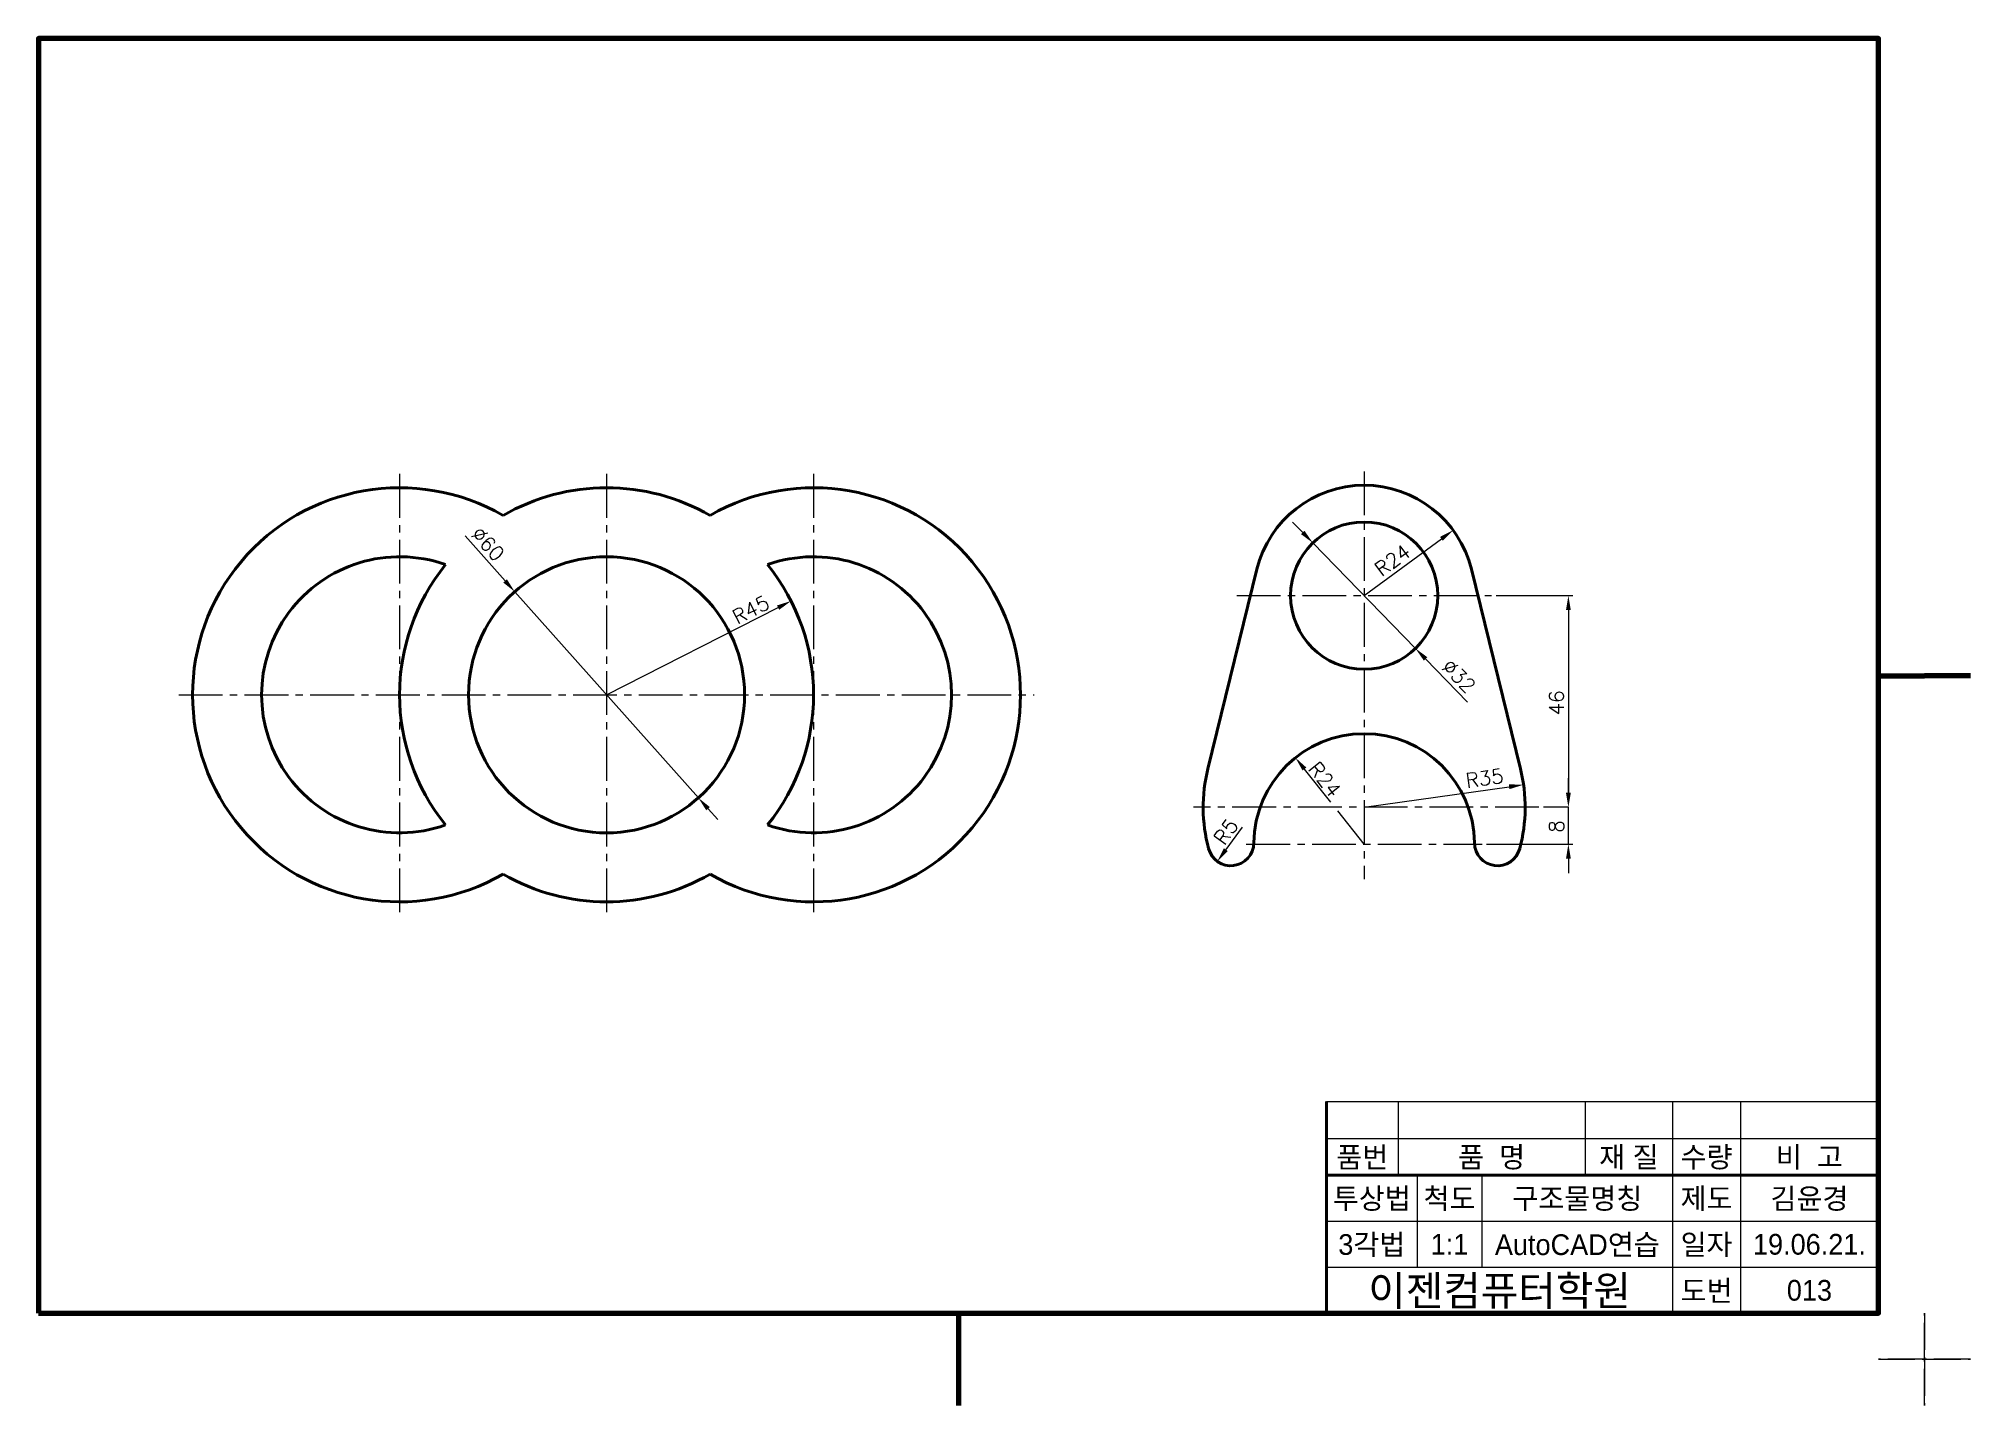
# Model space of a CAD drawing. Header units: millimetres. Extents: x 0 to 4210, y 0 to 2980.
# Drawn here: x 850 to 1270, y 287 to 584 of the extents above; entities that cross this region are included whole.
import ezdxf
from ezdxf.enums import TextEntityAlignment as Align

# ---------------------------------------------------------------- set-up
doc = ezdxf.new("R2010")
doc.units = ezdxf.units.MM
doc.linetypes.add('CENTER2', pattern=[28.575, 19.05, -3.175, 3.175, -3.175])
doc.linetypes.add('PHANTOM2', pattern=[31.75, 15.875, -3.175, 3.175, -3.175, 3.175, -3.175])
for name, color, linetype, lineweight in [('가는선', 1, 'Continuous', 13), ('구분선', 1, 'PHANTOM2', 13), ('문자', 2, 'Continuous', 20), ('외곽선', 4, 'Continuous', 70), ('외형선', 3, 'Continuous', 40), ('중심선', 1, 'CENTER2', 13), ('치수선', 1, 'Continuous', 13)]:
    doc.layers.add(name, color=color, linetype=linetype, lineweight=lineweight)
doc.styles.get("Standard").update_dxf_attribs({"font": 'romans.shx'})
doc.styles.add('한글', font='')
doc.styles.get('한글').set_extended_font_data('Gulim')

msp = doc.modelspace()

# ---------------------------------------------------------------- texts
at = {"layer": '문자', "ltscale": 0.5}
for s, rotation, p in [('∅60', 311.7131, (943.82, 476.19)), ('R24', 36.3031, (1141.96, 466.96)), ('R45', 26.9435, (1001.89, 456.64)), ('∅32', 314.1924, (1154.84, 447.27)), ('46', 90, (1181.6, 436.96)), ('R24', 308.501, (1125.86, 425.24)), ('R35', 8.0766, (1160.53, 421.15)), ('R5', 54.2056, (1107.82, 408.51)), ('8', 90, (1181.6, 411.46))]:
    msp.add_text(s, height=3.15, rotation=rotation, dxfattribs=at).set_placement(p)
at = {"layer": '문자', "ltscale": 0.5, "style": '한글'}
for s, height, p in [('품번', 4.5, (1137.79, 341)), ('품  명', 4.5, (1165.9, 341)), ('재 질', 4.5, (1195.75, 341)), ('수량', 4.5, (1212.64, 341)), ('비  고', 4.5, (1235.01, 341)), ('투상법', 4.5, (1139.86, 332)), ('척도', 4.5, (1156.76, 332)), ('구조물명칭', 4.5, (1184.54, 332)), ('제도', 4.5, (1212.64, 332)), ('김윤경', 4.5, (1235.01, 332)), ('3각법', 4.5, (1139.86, 322)), ('1:1', 4.5, (1156.76, 322)), ('AutoCAD연습', 4.5, (1184.54, 322)), ('일자', 4.5, (1212.64, 322)), ('19.06.21.', 4.5, (1235.01, 322)), ('이젠컴퓨터학원', 6.5, (1167.64, 312)), ('도번', 4.5, (1212.64, 312)), ('013', 4.5, (1235.01, 312))]:
    msp.add_text(s, height=height, dxfattribs=at).set_placement(p, align=Align.MIDDLE)

# ---------------------------------------------------------------- linework, layer by layer
at = {"layer": '가는선', "ltscale": 0.5}
for p, q in [((1130, 353), (1250, 353)), ((1145.58, 353), (1145.58, 337)), ((1186.22, 353), (1186.22, 337)), ((1205.27, 353), (1205.27, 307)), ((1220.01, 353), (1220.01, 307)), ((1130, 345), (1250, 345)), ((1149.73, 337), (1149.73, 317)), ((1163.8, 337), (1163.8, 317)), ((1130, 327), (1250, 327)), ((1130, 317), (1250, 317))]:
    msp.add_line(p, q, dxfattribs=at)
at = {"layer": '구분선', "ltscale": 0.5}
for points in [[(1250, 297), (1260, 297), (1260, 307)], [(1250, 297), (1260, 297), (1260, 307)], [(1260, 307), (1260, 297), (1270, 297)], [(1260, 307), (1260, 297), (1270, 297)], [(1260, 307), (1260, 297), (1270, 297)], [(1260, 307), (1260, 297), (1270, 297)], [(1260, 287), (1260, 297), (1250, 297)], [(1270, 297), (1260, 297), (1260, 287)], [(1270, 297), (1260, 297), (1260, 287)]]:
    msp.add_lwpolyline(points, dxfattribs=at)
at = {"layer": '외곽선', "ltscale": 0.5}
for p, q in [((1250, 445.5), (1260, 445.5)), ((1270, 445.5), (1260, 445.5)), ((1270, 445.5), (1260, 445.5)), ((1250, 307), (1250, 353)), ((1050, 307), (1050, 297)), ((1050, 307), (1050, 297)), ((1050, 297), (1050, 287))]:
    msp.add_line(p, q, dxfattribs=at)
msp.add_lwpolyline([(850, 307), (1250, 307), (1250, 584), (850, 584)], close=True, dxfattribs=at)
at = {"layer": '외형선', "ltscale": 0.5}
for p, q in [((1114.89, 468.7), (1104.21, 425.33)), ((1161.5, 468.7), (1172.18, 425.33)), ((1130, 353), (1130, 345)), ((1130, 345), (1130, 337)), ((1130, 337), (1250, 337)), ((1130, 337), (1130, 317)), ((1130, 317), (1130, 307))]:
    msp.add_line(p, q, dxfattribs=at)
for centre, radius in [((1138.2, 462.96), 16), ((973.48, 441.41), 30)]:
    msp.add_circle(centre, radius, dxfattribs=at)
for centre, radius, start, end in [((928.48, 441.41), 45, 60, 300), ((973.48, 441.41), 45, 60, 120), ((1018.48, 441.41), 45, 240, 120), ((1138.2, 462.96), 24, 13.8352, 166.1648), ((928.48, 441.41), 30, 70.5288, 289.4712), ((1018.48, 441.41), 30, 250.5288, 109.4712), ((973.48, 441.41), 45, 141.0576, 218.9424), ((973.48, 441.41), 45, 321.0576, 38.9424), ((1138.2, 408.96), 24, 0.6174, 179.3826), ((1138.2, 416.96), 35, 166.1648, 194.8477), ((1138.2, 416.96), 35, 345.1523, 13.8352), ((1109.2, 409.27), 5, 194.8477, 359.3826), ((1167.19, 409.27), 5, 180.6174, 345.1523), ((973.48, 441.41), 45, 240, 300)]:
    msp.add_arc(centre, radius, start, end, dxfattribs=at)
at = {"layer": '중심선', "ltscale": 0.5}
for p, q in [((928.48, 489.41), (928.48, 393.41)), ((973.48, 489.41), (973.48, 393.41)), ((1018.48, 489.41), (1018.48, 393.41)), ((1138.2, 489.96), (1138.2, 401.31)), ((1110.48, 462.96), (1165.91, 462.96)), ((880.48, 441.41), (1066.48, 441.41)), ((1176.2, 416.96), (1101.12, 416.96)), ((1112.57, 408.96), (1163.82, 408.96))]:
    msp.add_line(p, q, dxfattribs=at)
at = {"layer": '치수선', "ltscale": 0.5}
for p, q in [((1124.85, 476.69), (1122.65, 478.95)), ((942.71, 475.93), (951.42, 466.15)), ((1138.2, 462.96), (1155, 475.3)), ((1127.04, 474.43), (1149.35, 451.48)), ((993.44, 419.01), (953.52, 463.8)), ((1166.91, 462.96), (1183.6, 462.96)), ((973.48, 441.41), (1010.79, 460.37)), ((1182.6, 459.81), (1182.6, 420.11)), ((1160.68, 439.83), (1151.55, 449.23)), ((1130.94, 418.08), (1125.22, 425.27)), ((1138.2, 416.96), (1169.73, 421.43)), ((1182.6, 420.11), (1182.6, 423.26)), ((995.54, 416.66), (997.64, 414.31)), ((1138.2, 408.96), (1132.44, 416.19)), ((1182.6, 408.96), (1182.6, 416.96)), ((1111.64, 412.66), (1108.12, 407.77)), ((1164.82, 408.96), (1183.6, 408.96)), ((1182.6, 405.81), (1182.6, 402.66))]:
    msp.add_line(p, q, dxfattribs=at)
at = {"layer": '치수선'}
msp.add_line((1182.6, 416.96), (1177.2, 416.96), dxfattribs=at)
at = {"layer": '치수선', "ltscale": 0.5}
for points in [[(1125.22, 477.05), (1124.47, 476.32), (1127.04, 474.43)], [(1154.69, 475.72), (1155.31, 474.88), (1157.54, 477.17)], [(951.82, 466.5), (951.03, 465.8), (953.52, 463.8)], [(1182.08, 459.81), (1183.13, 459.81), (1182.6, 462.96)], [(1010.55, 460.84), (1011.03, 459.9), (1013.6, 461.8)], [(1151.92, 449.59), (1151.17, 448.86), (1149.35, 451.48)], [(1125.63, 425.6), (1124.81, 424.95), (1123.26, 427.74)], [(1169.66, 421.95), (1169.8, 420.91), (1172.85, 421.87)], [(1182.08, 420.11), (1183.13, 420.11), (1182.6, 416.96)], [(995.93, 417.01), (995.15, 416.31), (993.44, 419.01)], [(1107.69, 408.08), (1108.54, 407.46), (1106.27, 405.21)], [(1182.08, 405.81), (1183.13, 405.81), (1182.6, 408.96)]]:
    msp.add_solid(points, dxfattribs=at)

msp.set_redraw_order([(e.dxf.handle, doc.entitydb.next_handle()) for e in msp.query("TEXT MTEXT ATTDEF DIMENSION ARC_DIMENSION")])  # texts and dimensions are drawn at this point

doc.saveas('drawing.dxf')
